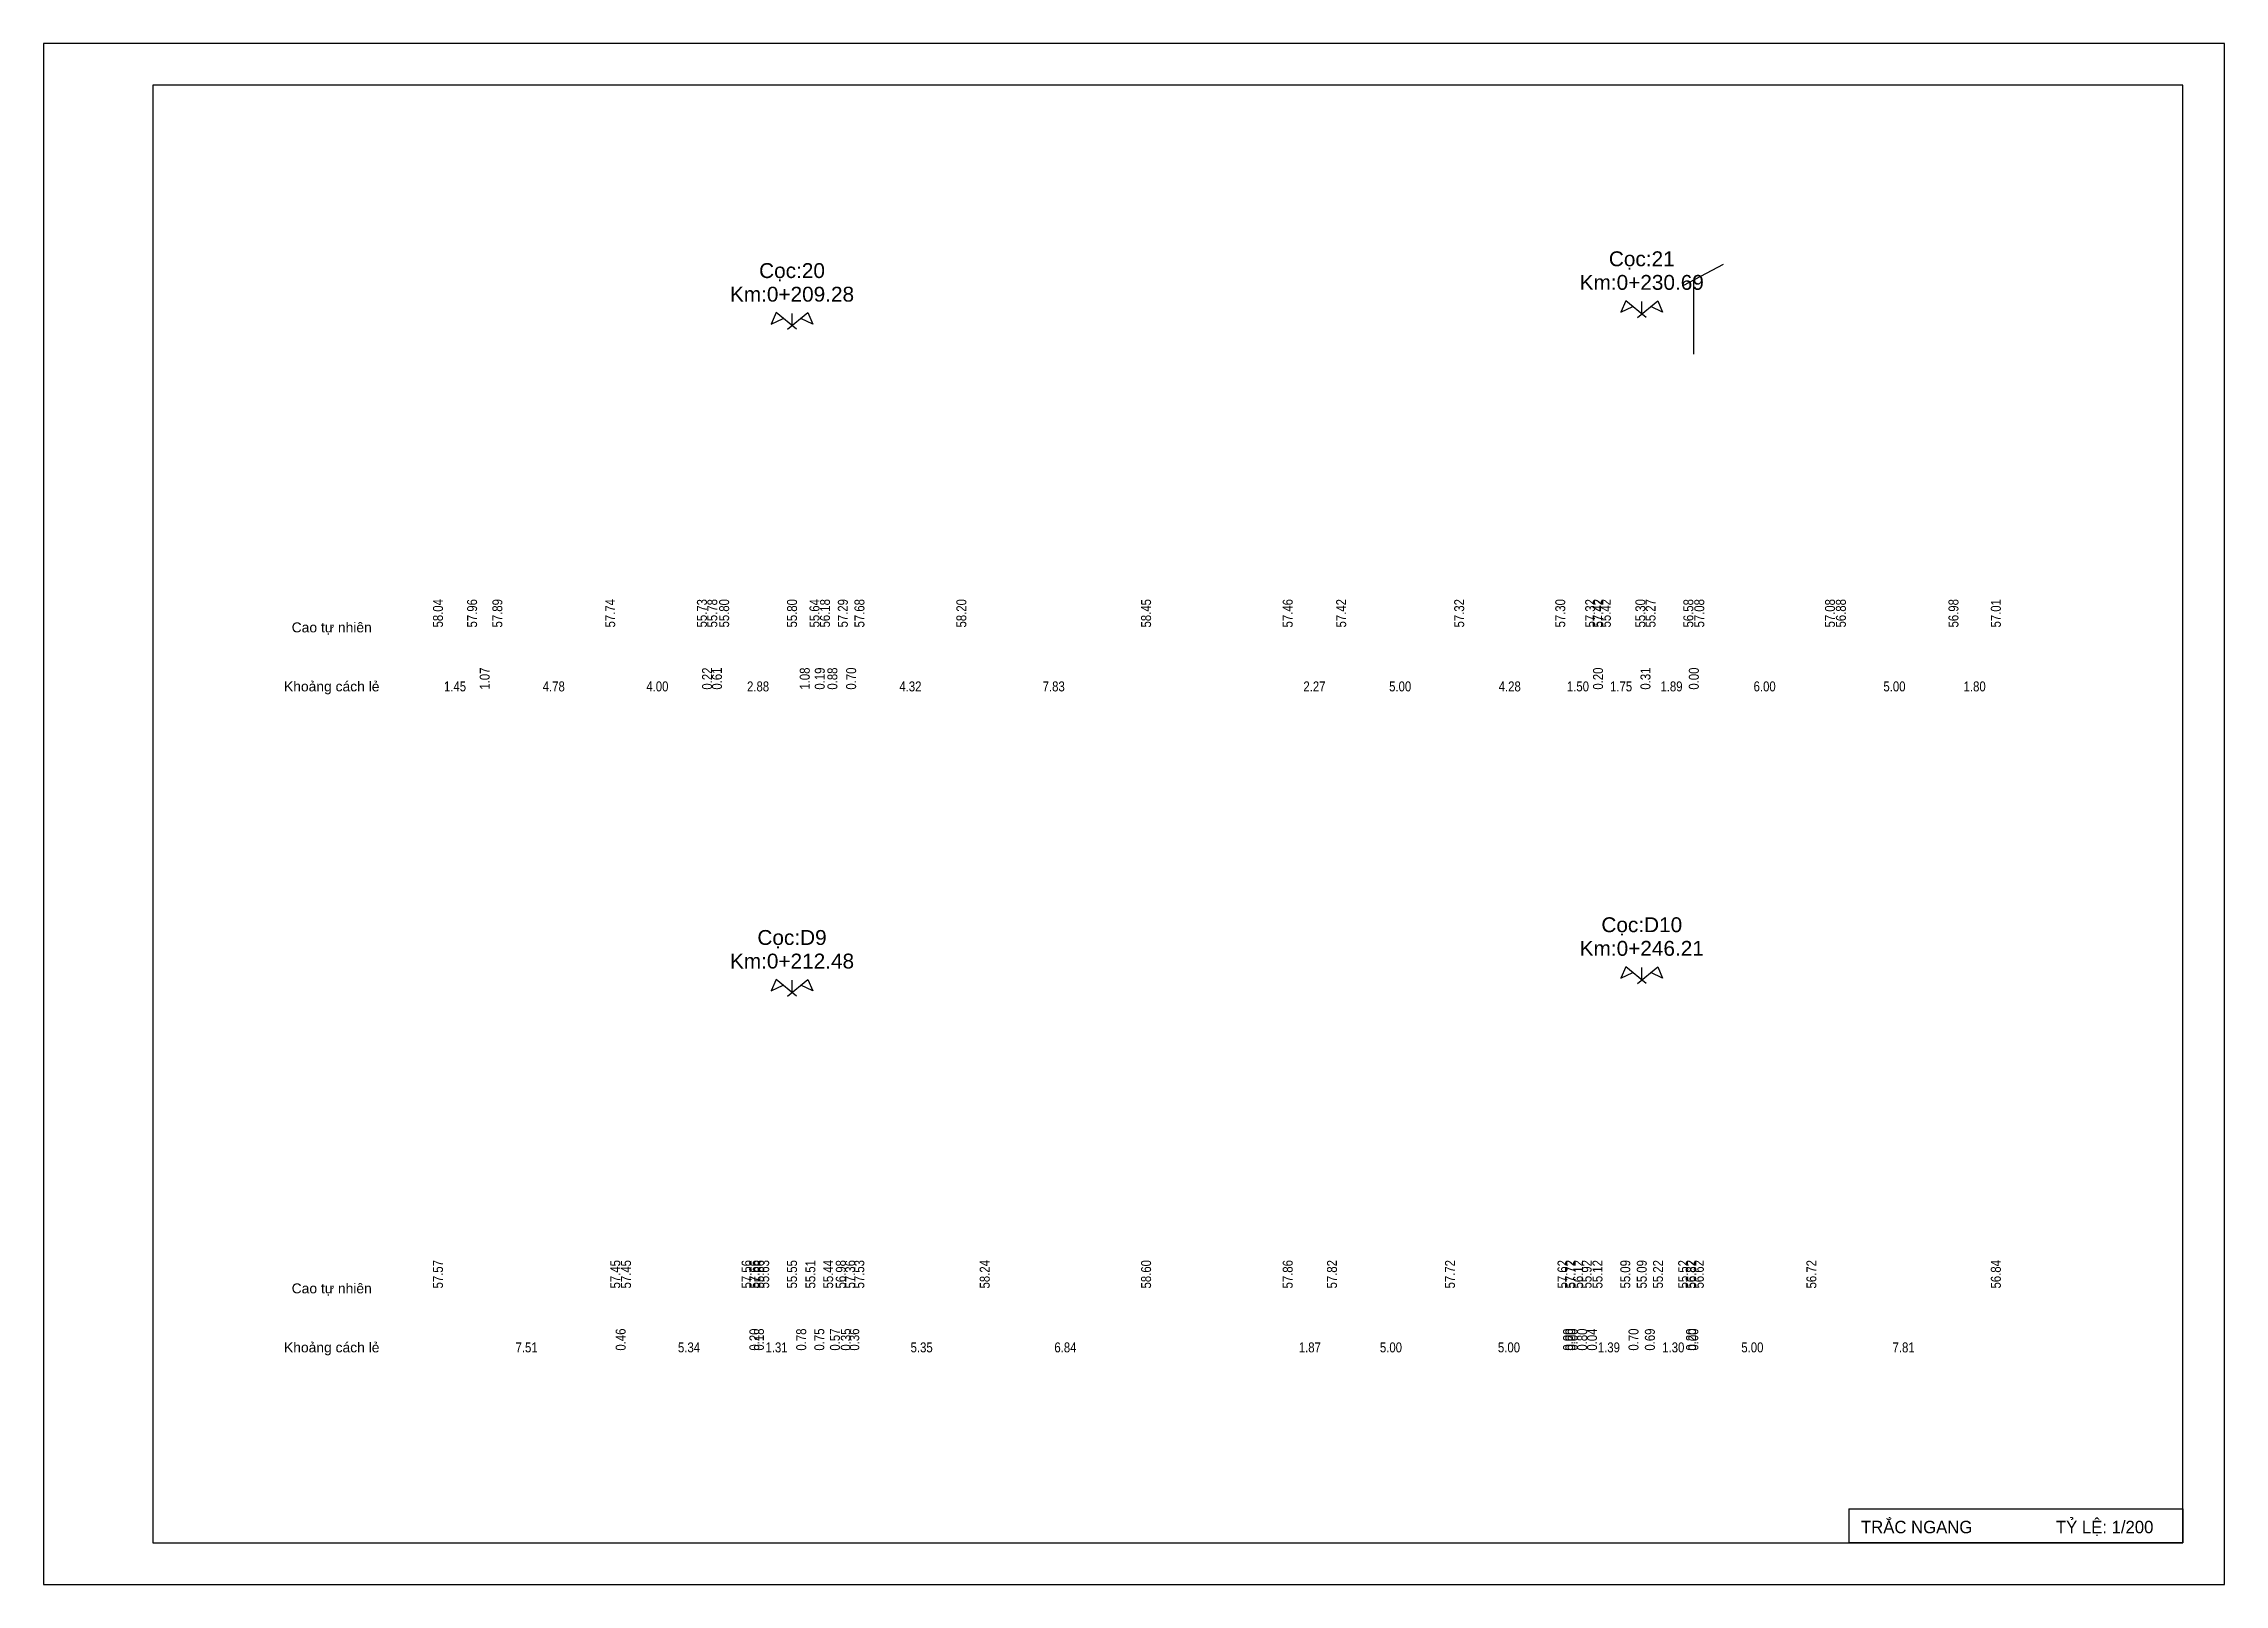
# Model space of a CAD drawing. Header units: metres. Extents: x 2360 to 4597, y 3667 to 5085.
# Drawn here: x 3553.8 to 3646.2, y 3947.2 to 4012.4 of the extents above; entities that cross this region are included whole.
import ezdxf
from ezdxf.enums import TextEntityAlignment as Align

# ---------------------------------------------------------------- set-up
doc = ezdxf.new("R2010")
doc.units = ezdxf.units.M
doc.header["$MEASUREMENT"] = 0
for name, color, linetype in [('COSBD', 104, 'Continuous'), ('DAU_CO', 3, 'Continuous'), ('K-TEN', 30, 'Continuous'), ('KH_VAT', 8, 'Continuous'), ('SO-HOA', 34, 'Continuous'), ('TEXT', 7, 'Continuous'), ('Tieu-De', 4, 'Continuous'), ('XANH', 3, 'Continuous')]:
    doc.layers.add(name, color=color, linetype=linetype)
doc.styles.add('Kten1', font='VHAVAN.TTF')
doc.styles.get("Standard").update_dxf_attribs({"font": 'VHARIALN.TTF', "height": 2})
doc.styles.add('STYLE1', font='VNARIAL.TTF')

msp = doc.modelspace()

# ---------------------------------------------------------------- texts
at = {"layer": 'Tieu-De', "style": 'STYLE1'}
for s, p in [('Cao tù nhiªn', (3566.047, 3987.7)), ('Kho¶ng c¸ch lÎ', (3566.047, 3985.2)), ('Cao tù nhiªn', (3566.047, 3959.7)), ('Kho¶ng c¸ch lÎ', (3566.047, 3957.2))]:
    msp.add_text(s, height=0.42, dxfattribs=at).set_placement(p, align=Align.MIDDLE_CENTER)
at = {"layer": 'XANH', "style": 'STYLE1'}
for s, p in [('Cäc:21', (3621.547, 4003)), ('Cäc:20', (3585.547, 4002.5)), ('Km:0+230.69', (3621.547, 4002)), ('Km:0+209.28', (3585.547, 4001.5)), ('Cäc:D9', (3585.547, 3974.25)), ('Cäc:D10', (3621.547, 3974.79)), ('Km:0+212.48', (3585.547, 3973.25)), ('Km:0+246.21', (3621.547, 3973.79))]:
    msp.add_text(s, height=0.63, dxfattribs=at).set_placement(p, align=Align.CENTER)
at = {"layer": 'XANH'}
for s, p in [('58.04', (3570.547, 3988.9)), ('57.96', (3571.993, 3988.9)), ('57.89', (3573.063, 3988.9)), ('57.74', (3577.843, 3988.9)), ('55.73', (3581.729, 3988.9)), ('55.78', (3582.17, 3988.9)), ('55.80', (3582.671, 3988.9)), ('55.80', (3585.547, 3988.9)), ('55.64', (3586.5, 3988.9)), ('56.18', (3586.943, 3988.9)), ('57.29', (3587.699, 3988.9)), ('57.68', (3588.403, 3988.9)), ('58.20', (3592.721, 3988.9)), ('58.45', (3600.547, 3988.9)), ('57.46', (3606.547, 3988.9)), ('57.42', (3608.812, 3988.9)), ('57.32', (3613.812, 3988.9)), ('57.30', (3618.093, 3988.9)), ('57.32', (3619.362, 3988.9)), ('57.42', (3619.683, 3988.9)), ('57.42', (3619.703, 3988.9)), ('55.42', (3620.024, 3988.9)), ('55.30', (3621.488, 3988.9)), ('55.27', (3621.919, 3988.9)), ('56.58', (3623.521, 3988.9)), ('57.08', (3623.983, 3988.9)), ('57.08', (3629.521, 3988.9)), ('56.88', (3629.983, 3988.9)), ('56.98', (3634.752, 3988.9)), ('57.01', (3636.547, 3988.9)), ('1.07', (3572.528, 3986)), ('0.22', (3581.95, 3986)), ('0.61', (3582.365, 3986)), ('1.08', (3586.087, 3986)), ('0.19', (3586.722, 3986)), ('0.88', (3587.258, 3986)), ('0.70', (3588.051, 3986)), ('0.20', (3619.693, 3986)), ('0.31', (3621.704, 3986)), ('0.00', (3623.752, 3986)), ('57.57', (3570.547, 3960.9)), ('57.45', (3578.058, 3960.9)), ('57.45', (3578.514, 3960.9)), ('57.56', (3583.622, 3960.9)), ('57.66', (3583.943, 3960.9)), ('57.66', (3583.963, 3960.9)), ('55.66', (3584.154, 3960.9)), ('55.63', (3584.367, 3960.9)), ('55.55', (3585.547, 3960.9)), ('55.51', (3586.325, 3960.9)), ('55.44', (3587.077, 3960.9)), ('56.98', (3587.612, 3960.9)), ('57.36', (3588.008, 3960.9)), ('57.53', (3588.396, 3960.9)), ('58.24', (3593.712, 3960.9)), ('58.60', (3600.547, 3960.9)), ('57.86', (3606.547, 3960.9)), ('57.82', (3608.421, 3960.9)), ('57.72', (3613.421, 3960.9)), ('57.62', (3618.19, 3960.9)), ('57.72', (3618.511, 3960.9)), ('57.72', (3618.531, 3960.9)), ('56.12', (3618.852, 3960.9)), ('55.92', (3619.212, 3960.9)), ('55.12', (3619.67, 3960.9)), ('55.09', (3620.847, 3960.9)), ('55.09', (3621.547, 3960.9)), ('55.22', (3622.233, 3960.9)), ('55.52', (3623.302, 3960.9)), ('56.82', (3623.623, 3960.9)), ('56.82', (3623.643, 3960.9)), ('56.62', (3623.964, 3960.9)), ('56.72', (3628.733, 3960.9)), ('56.84', (3636.547, 3960.9)), ('0.46', (3578.286, 3958)), ('0.20', (3583.953, 3958)), ('0.18', (3584.145, 3958)), ('0.78', (3585.936, 3958)), ('0.75', (3586.701, 3958)), ('0.57', (3587.364, 3958)), ('0.35', (3587.826, 3958)), ('0.36', (3588.183, 3958)), ('0.00', (3618.421, 3958)), ('0.20', (3618.521, 3958)), ('0.00', (3618.621, 3958)), ('0.80', (3619.021, 3958)), ('0.04', (3619.441, 3958)), ('0.70', (3621.197, 3958)), ('0.69', (3621.89, 3958)), ('0.20', (3623.633, 3958)), ('0.00', (3623.733, 3958))]:
    msp.add_text(s, height=0.42, rotation=90, dxfattribs=at).set_placement(p, align=Align.MIDDLE_RIGHT)
for s, p in [('1.45', (3571.27, 3985.2)), ('4.78', (3575.453, 3985.2)), ('4.00', (3579.842, 3985.2)), ('2.88', (3584.109, 3985.2)), ('4.32', (3590.562, 3985.2)), ('7.83', (3596.634, 3985.2)), ('2.27', (3607.68, 3985.2)), ('5.00', (3611.312, 3985.2)), ('4.28', (3615.953, 3985.2)), ('1.50', (3618.843, 3985.2)), ('1.75', (3620.67, 3985.2)), ('1.89', (3622.806, 3985.2)), ('6.00', (3626.752, 3985.2)), ('5.00', (3632.252, 3985.2)), ('1.80', (3635.65, 3985.2)), ('7.51', (3574.303, 3957.2)), ('5.34', (3581.184, 3957.2)), ('1.31', (3584.892, 3957.2)), ('5.35', (3591.039, 3957.2)), ('6.84', (3597.13, 3957.2)), ('1.87', (3607.484, 3957.2)), ('5.00', (3610.921, 3957.2)), ('5.00', (3615.921, 3957.2)), ('1.39', (3620.154, 3957.2)), ('1.30', (3622.883, 3957.2)), ('5.00', (3626.233, 3957.2)), ('7.81', (3632.64, 3957.2))]:
    msp.add_text(s, height=0.42, dxfattribs=at).set_placement(p, align=Align.MIDDLE_CENTER)

# ---------------------------------------------------------------- blocks, each defined once
blk = doc.blocks.new('CrSectionFlag')
at = {"layer": 'DAU_CO', "linetype": 'Continuous'}
blk.add_line((0, -2.58), (0, 0), dxfattribs=at)
for points in [[(0.93, -3.35), (-3.37, 0.17), (-4.41, -2.24), (-1.89, -1.04)], [(-0.93, -3.35), (3.37, 0.17), (4.41, -2.24), (1.89, -1.04)]]:
    blk.add_lwpolyline(points, dxfattribs=at)
blk = doc.blocks.new('ChieuDungVat2')
at = {"layer": 'KH_VAT', "color": 6}
for points in [[(-2.09, 14.6), (6.27, 19.07)], [(0, 0), (0, 15.72)]]:
    blk.add_lwpolyline(points, dxfattribs=at)
blk = doc.blocks.new('kt8')
at = {"layer": 'Defpoints', "color": 101}
blk.add_lwpolyline([(-4.2, -1.6), (79.6, -1.6), (79.6, 57.6), (-4.2, 57.6)], close=True, dxfattribs=at)
at = {"layer": 'K-TEN', "color": 240}
for p, q in [((78, 56), (0, 56)), ((0, 56), (0, 0)), ((78, 0), (78, 56)), ((0, 0), (78, 0))]:
    blk.add_line(p, q, dxfattribs=at)
at = {"layer": 'K-TEN', "color": 231}
for p, q in [((65.163, 1.296), (78, 1.296)), ((78, 1.296), (78, 0)), ((78, 0), (65.163, 0))]:
    blk.add_line(p, q, dxfattribs=at)
blk.add_lwpolyline([(65.163, 1.296), (65.163, 0)], dxfattribs=at)
at = {"layer": 'K-TEN', "style": 'Kten1'}
blk.add_text('Tr¾c ngang                  Tû lÖ: 1/200 ', height=0.48, dxfattribs=at).set_placement((65.636, 0.363))
blk = doc.blocks.new('A$C65290C23')
at = {"layer": 'TEXT', "xscale": 1.102499999999964, "yscale": 1.102499999999964, "zscale": 1.102499999999964}
blk.add_blockref('kt8', (-91.395, 1.764), dxfattribs=at)
blk = doc.blocks.new('A$C159677B4')
at = {"layer": 'COSBD'}
blk.add_blockref('A$C65290C23', (3.636, -65.268), dxfattribs=at)

# ---------------------------------------------------------------- block references
at = {"layer": 'SO-HOA', "color": 2}
msp.add_blockref('A$C159677B4', (3646.23, 4012.43), dxfattribs=at)
at = {"layer": 'SO-HOA', "xscale": 0.1999999999998181, "yscale": 0.1999999999998181, "zscale": 0.1999999999998181}
for name, p in [('ChieuDungVat2', (3623.752, 3999.275)), ('CrSectionFlag', (3621.547, 4001.5)), ('CrSectionFlag', (3585.547, 4001)), ('CrSectionFlag', (3585.547, 3972.75)), ('CrSectionFlag', (3621.547, 3973.29))]:
    msp.add_blockref(name, p, dxfattribs=at)

msp.set_redraw_order([(e.dxf.handle, doc.entitydb.next_handle()) for e in msp.query("TEXT MTEXT ATTDEF DIMENSION ARC_DIMENSION")])  # texts and dimensions are drawn at this point

doc.saveas('drawing.dxf')
